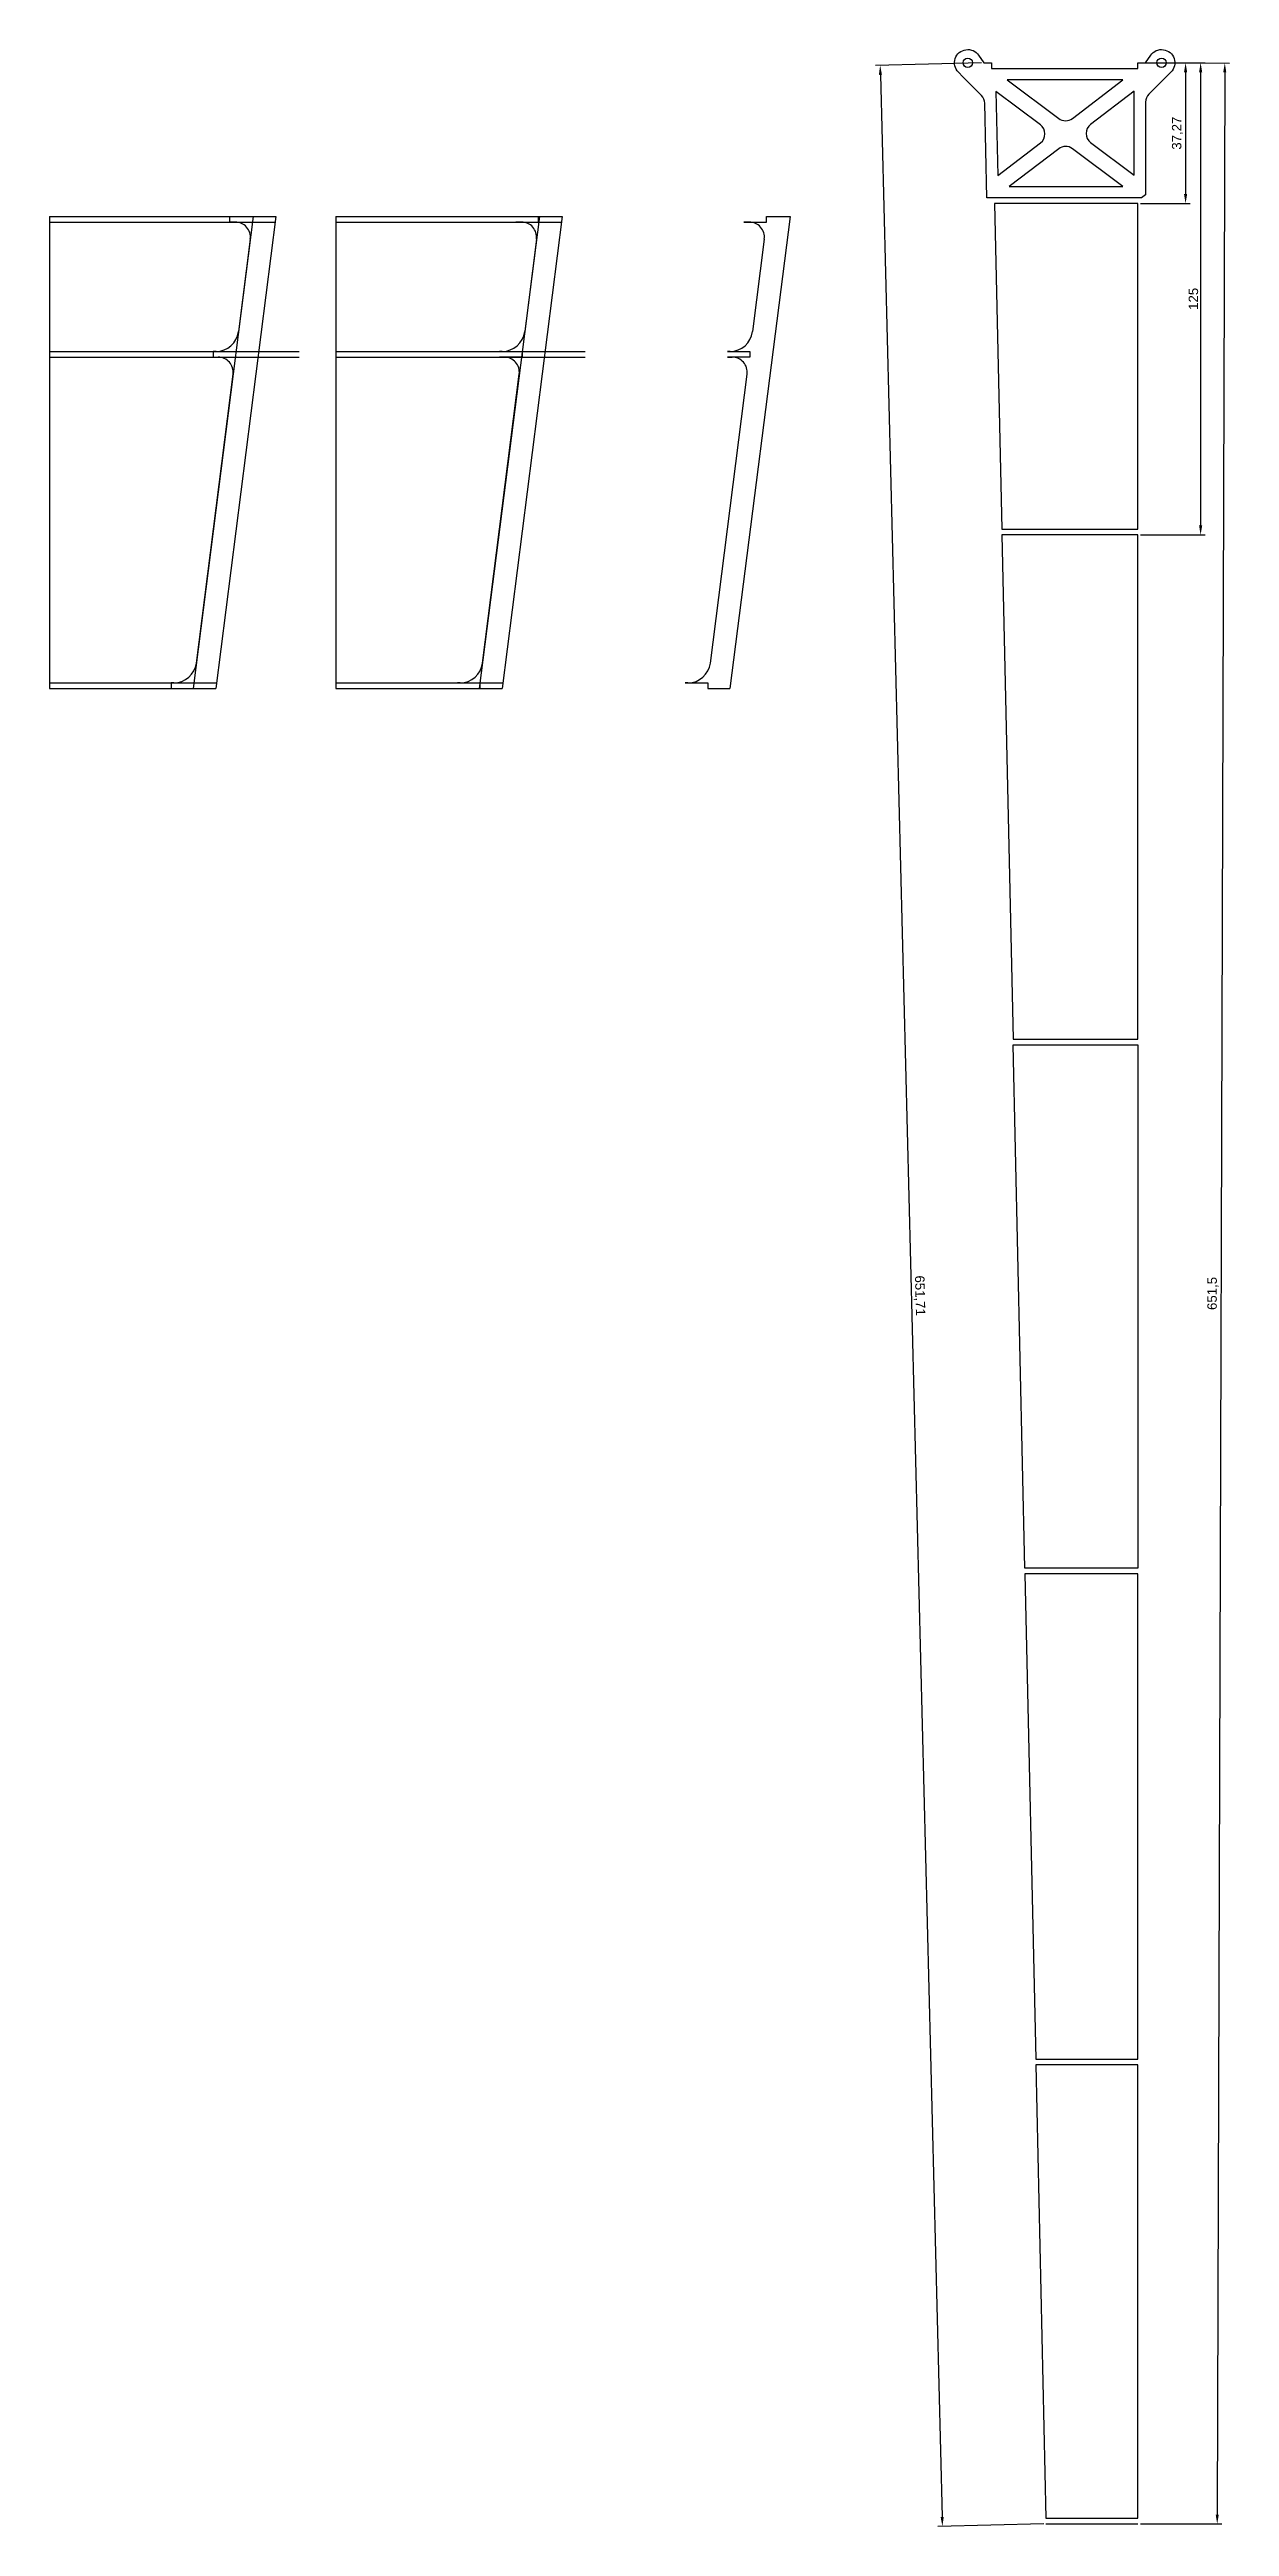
# Model space of a CAD drawing. Header units: millimetres. Extents: x -11497 to 404, y -3854 to 414.
# Drawn here: x -9413 to -9100, y -2246 to -1591 of the extents above; entities that cross this region are included whole.
import ezdxf

# ---------------------------------------------------------------- set-up
doc = ezdxf.new("R2010")
doc.units = ezdxf.units.MM
doc.layers.add('11', color=80, linetype='Continuous')
doc.styles.get("Standard").update_dxf_attribs({"font": 'arial.ttf'})
doc.dimstyles.new('ISO-25', dxfattribs={"dimtxt": 2.5, "dimasz": 2.5, "dimexe": 1.25, "dimexo": 0.625, "dimtad": 1, "dimtxsty": 'Standard', "dimcen": 2.5, "dimadec": 0, "dimazin": 0, "dimtfac": 1, "dimtmove": 0, "dimatfit": 3, "dimfxl": 1, "dimarcsym": 0})

msp = doc.modelspace()

# ---------------------------------------------------------------- blocks, each defined once
blk = doc.blocks.new('*D43')
at = {"layer": '11', "color": 0, "lineweight": -2, "transparency": 16777216}
for p, q in [((-9121.9, -1594.2), (-9100.29, -1594.27)), ((-9101.55, -1596.76), (-9103.53, -2243.26)), ((-9123.9, -2245.7), (-9102.29, -2245.77))]:
    blk.add_line(p, q, dxfattribs=at)
at = {"layer": '11', "color": 0, "transparency": 16777216}
for points in [[(-9101.96, -1596.76), (-9101.13, -1596.76), (-9101.54, -1594.26)], [(-9103.95, -2243.26), (-9103.11, -2243.26), (-9103.54, -2245.76)]]:
    blk.add_solid(points, dxfattribs=at)
at = {"layer": 'Defpoints', "color": 0, "transparency": 16777216}
for p in [(-9122.53, -1594.2), (-9124.53, -2245.7), (-9103.54, -2245.76)]:
    blk.add_point(p, dxfattribs=at)
at = {"layer": '11', "color": 0, "transparency": 16777216, "insert": (-9104.67, -1920.01), "char_height": 2.5, "attachment_point": 5, "rotation": 89.82411}
blk.add_mtext('651,5', dxfattribs=at)
blk = doc.blocks.new('*D44')
at = {"layer": '11', "color": 0, "lineweight": -2, "transparency": 16777216}
for p, q in [((-9166, -1594.21), (-9194.08, -1594.93)), ((-9192.77, -1597.39), (-9176.4, -2243.89)), ((-9149.51, -2245.71), (-9177.59, -2246.43))]:
    blk.add_line(p, q, dxfattribs=at)
at = {"layer": '11', "color": 0, "transparency": 16777216}
for points in [[(-9192.35, -1597.38), (-9193.18, -1597.4), (-9192.83, -1594.89)], [(-9175.98, -2243.88), (-9176.82, -2243.91), (-9176.34, -2246.39)]]:
    blk.add_solid(points, dxfattribs=at)
at = {"layer": 'Defpoints', "color": 0, "transparency": 16777216}
for p in [(-9165.38, -1594.2), (-9176.34, -2246.39), (-9148.88, -2245.7)]:
    blk.add_point(p, dxfattribs=at)
at = {"layer": '11', "color": 0, "transparency": 16777216, "insert": (-9182.46, -1920.59), "char_height": 2.5, "attachment_point": 5, "rotation": 271.45023}
blk.add_mtext('651,71', dxfattribs=at)
blk = doc.blocks.new('*D45')
at = {"layer": '11', "color": 0, "lineweight": -2, "transparency": 16777216}
for p, q in [((-9123.9, -1594.2), (-9110.67, -1594.2)), ((-9111.92, -1596.7), (-9111.92, -1628.97)), ((-9123.9, -1631.47), (-9110.67, -1631.47))]:
    blk.add_line(p, q, dxfattribs=at)
at = {"layer": '11', "color": 0, "transparency": 16777216}
for points in [[(-9112.34, -1596.7), (-9111.51, -1596.7), (-9111.92, -1594.2)], [(-9112.34, -1628.97), (-9111.51, -1628.97), (-9111.92, -1631.47)]]:
    blk.add_solid(points, dxfattribs=at)
at = {"layer": 'Defpoints', "color": 0, "transparency": 16777216}
for p in [(-9124.53, -1594.2), (-9124.53, -1631.47), (-9111.92, -1631.47)]:
    blk.add_point(p, dxfattribs=at)
at = {"layer": '11', "color": 0, "transparency": 16777216, "insert": (-9114.05, -1612.84), "char_height": 2.5, "attachment_point": 5, "rotation": 90}
blk.add_mtext('37,27', dxfattribs=at)
blk = doc.blocks.new('*D46')
at = {"layer": '11', "color": 0, "lineweight": -2, "transparency": 16777216}
for p, q in [((-9123.9, -1594.2), (-9106.69, -1594.2)), ((-9107.94, -1596.7), (-9107.94, -1716.7)), ((-9123.9, -1719.2), (-9106.69, -1719.2))]:
    blk.add_line(p, q, dxfattribs=at)
at = {"layer": '11', "color": 0, "transparency": 16777216}
for points in [[(-9108.35, -1596.7), (-9107.52, -1596.7), (-9107.94, -1594.2)], [(-9108.35, -1716.7), (-9107.52, -1716.7), (-9107.94, -1719.2)]]:
    blk.add_solid(points, dxfattribs=at)
at = {"layer": 'Defpoints', "color": 0, "transparency": 16777216}
for p in [(-9124.53, -1594.2), (-9124.53, -1719.2), (-9107.94, -1719.2)]:
    blk.add_point(p, dxfattribs=at)
at = {"layer": '11', "color": 0, "transparency": 16777216, "insert": (-9109.84, -1656.7), "char_height": 2.5, "attachment_point": 5, "rotation": 90}
blk.add_mtext('125', dxfattribs=at)

# ---------------------------------------------------------------- dimensions: what is measured, and where the dimension line sits
at = {"layer": '11'}
for p1, p2, distance, picture, middle in [((-9165.3756, -1594.1987), (-9148.8817, -2245.6987), -27.4637, '*D44', (-9182.4569, -1920.5899)), ((-9122.5278, -1594.1987), (-9124.5278, -2245.6987), 20.9899, '*D43', (-9104.6654, -1920.0066)), ((-9124.5278, -1594.1987), (-9124.5278, -1719.1987), 16.5899, '*D46', (-9109.8394, -1656.6987))]:
    dim = msp.add_aligned_dim(p1=p1, p2=p2, distance=distance, dimstyle='ISO-25', dxfattribs=at)
    dim.commit()
    dim.dimension.update_dxf_attribs({"geometry": picture, "text_midpoint": middle})
dim = msp.add_linear_dim(base=(-9111.9234, -1631.4733), p1=(-9124.5278, -1594.1987), p2=(-9124.5278, -1631.4733), angle=90, dimstyle='ISO-25', dxfattribs=at)
dim.commit()
dim.dimension.update_dxf_attribs({"geometry": '*D45', "text_midpoint": (-9114.0508, -1612.836)})

# ---------------------------------------------------------------- linework, layer by layer
for p, q in [((-9124.5278, -1631.4733), (-9162.5459, -1631.4733)), ((-9162.5459, -1631.4733), (-9160.6277, -1717.6987)), ((-9124.5278, -1717.6987), (-9124.5278, -1631.4733)), ((-9352.885, -1634.8591), (-9368.7972, -1759.8591)), ((-9365.1244, -1636.3591), (-9365.1244, -1634.8591)), ((-9365.1244, -1634.8591), (-9352.885, -1634.8591)), ((-9363.6658, -1636.3591), (-9365.1244, -1636.3591)), ((-9277.0719, -1634.8591), (-9292.984, -1759.8591)), ((-9287.8527, -1636.3591), (-9289.3112, -1636.3591)), ((-9289.3112, -1636.3591), (-9283.3112, -1636.3591)), ((-9283.3112, -1634.8591), (-9277.0719, -1634.8591)), ((-9283.3112, -1636.3591), (-9283.3112, -1634.8591)), ((-9216.7152, -1634.8591), (-9232.6274, -1759.8591)), ((-9227.496, -1636.3591), (-9228.9546, -1636.3591)), ((-9228.9546, -1636.3591), (-9222.9546, -1636.3591)), ((-9222.9546, -1634.8591), (-9216.7152, -1634.8591)), ((-9222.9546, -1636.3591), (-9222.9546, -1634.8591)), ((-9359.6979, -1640.8642), (-9362.8195, -1665.3868)), ((-9283.8847, -1640.8642), (-9287.0064, -1665.3868)), ((-9223.5281, -1640.8642), (-9226.6497, -1665.3868)), ((-9368.7715, -1670.6291), (-9369.4869, -1670.6291)), ((-9369.4869, -1670.6291), (-9369.4869, -1672.1291)), ((-9292.9583, -1670.6291), (-9293.6737, -1670.6291)), ((-9293.6737, -1670.6291), (-9287.6737, -1670.6291)), ((-9287.6737, -1670.6291), (-9287.6737, -1672.1291)), ((-9232.6017, -1670.6291), (-9233.3171, -1670.6291)), ((-9233.3171, -1670.6291), (-9227.3171, -1670.6291)), ((-9227.3171, -1670.6291), (-9227.3171, -1672.1291)), ((-9373.9873, -1753.1168), (-9364.2513, -1676.6342)), ((-9369.4869, -1672.1291), (-9368.2193, -1672.1291)), ((-9298.1742, -1753.1168), (-9288.4381, -1676.6342)), ((-9293.6737, -1672.1291), (-9292.4061, -1672.1291)), ((-9287.6737, -1672.1291), (-9293.6737, -1672.1291)), ((-9237.8175, -1753.1168), (-9228.0815, -1676.6342)), ((-9233.3171, -1672.1291), (-9232.0495, -1672.1291)), ((-9227.3171, -1672.1291), (-9233.3171, -1672.1291)), ((-9160.6277, -1717.6987), (-9124.5278, -1717.6987)), ((-9124.5278, -1719.1987), (-9160.5943, -1719.1987)), ((-9160.5943, -1719.1987), (-9157.6245, -1852.6987)), ((-9124.5278, -1852.6987), (-9124.5278, -1719.1987)), ((-9379.9393, -1758.3591), (-9380.6547, -1758.3591)), ((-9380.6547, -1758.3591), (-9380.6547, -1759.8591)), ((-9380.6547, -1759.8591), (-9368.7972, -1759.8591)), ((-9304.1262, -1758.3591), (-9304.8415, -1758.3591)), ((-9304.8415, -1758.3591), (-9298.8415, -1758.3591)), ((-9298.8415, -1758.3591), (-9298.8415, -1759.8591)), ((-9298.8415, -1759.8591), (-9292.984, -1759.8591)), ((-9243.7695, -1758.3591), (-9244.4849, -1758.3591)), ((-9244.4849, -1758.3591), (-9238.4849, -1758.3591)), ((-9238.4849, -1758.3591), (-9238.4849, -1759.8591)), ((-9238.4849, -1759.8591), (-9232.6274, -1759.8591)), ((-9157.6245, -1852.6987), (-9124.5278, -1852.6987)), ((-9154.51, -1992.6987), (-9157.5911, -1854.1987)), ((-9157.5911, -1854.1987), (-9124.5278, -1854.1987)), ((-9124.5278, -1854.1987), (-9124.5278, -1992.6987)), ((-9124.5278, -1992.6987), (-9154.51, -1992.6987)), ((-9124.5278, -1994.1987), (-9154.4766, -1994.1987)), ((-9154.4766, -1994.1987), (-9151.618, -2122.6987)), ((-9124.5278, -2122.6987), (-9124.5278, -1994.1987)), ((-9151.618, -2122.6987), (-9124.5278, -2122.6987)), ((-9124.5278, -2124.1987), (-9151.5846, -2124.1987)), ((-9151.5846, -2124.1987), (-9148.9151, -2244.1987)), ((-9124.5278, -2244.1987), (-9124.5278, -2124.1987)), ((-9148.9151, -2244.1987), (-9124.5278, -2244.1987)), ((-9148.9151, -2245.6987), (-9124.5278, -2245.6987))]:
    msp.add_line(p, q)
msp.add_lwpolyline([(-9115.8029, -1596.6735), (-9115.8029, -1596.6735), (-9115.8029, -1596.6735), (-9115.8029, -1596.6735), (-9115.8029, -1596.6735), (-9115.8029, -1596.6735), (-9115.8029, -1596.6735), (-9115.8029, -1596.6735), (-9115.8029, -1596.6735), (-9115.8029, -1596.6735), (-9115.8029, -1596.6735), (-9115.8029, -1596.6735), (-9115.8029, -1596.6735), (-9115.8029, -1596.6735), (-9115.8029, -1596.6735), (-9115.8029, -1596.6735), (-9115.8029, -1596.6735), (-9115.8029, -1596.6735), (-9115.8029, -1596.6735), (-9115.8029, -1596.6735), (-9115.8029, -1596.6735), (-9121.6491, -1602.5197, 0.19891237), (-9122.5278, -1604.641), (-9122.5278, -1629.141), (-9123.577, -1629.9733), (-9164.577, -1629.9733), (-9165.1362, -1604.9204, 0.18699393), (-9166.028, -1602.866), (-9170.9037, -1597.8939), (-9172.1004, -1596.6735), (-9172.1004, -1596.6735), (-9172.1004, -1596.6735), (-9172.1004, -1596.6735), (-9172.1004, -1596.6735), (-9172.1004, -1596.6735, -1.09552072), (-9166.7432, -1592.2132), (-9165.3756, -1594.1987), (-9163.3756, -1594.1987), (-9163.3756, -1595.6987), (-9124.5278, -1595.6987), (-9124.5278, -1594.1987), (-9122.5278, -1594.1987), (-9121.1602, -1592.2132, -1.09552169), (-9115.8029, -1596.6735)], format="xyb")
for points in [[(-9141.9083, -1608.9393), (-9128.5278, -1598.6987), (-9159.1971, -1598.6987), (-9145.5326, -1608.9562, 0.33616372)], [(-9150.3527, -1615.4022, 0.49725572), (-9150.3783, -1610.6181), (-9162.1962, -1601.7723), (-9161.6489, -1624.0477)], [(-9137.0726, -1615.307), (-9125.5278, -1623.9734), (-9125.5278, -1601.6987), (-9137.0914, -1610.5229, 0.4972643)], [(-9128.5277, -1626.9734), (-9141.9186, -1616.9503, 0.33538305), (-9145.5362, -1616.9671), (-9158.6497, -1626.974)]]:
    msp.add_lwpolyline(points, format="xyb", close=True)
for centre in [(-9169.6256, -1594.1987), (-9118.2778, -1594.1987)]:
    msp.add_circle(centre, 1.25)
for centre, radius, start, end in [((-9363.6658, -1640.3591), 4, 352.7454053, 90), ((-9287.8527, -1640.3591), 4, 352.7454053, 90), ((-9227.496, -1640.3591), 4, 352.7454053, 90), ((-9368.7715, -1664.6291), 6, 270, 352.7454053), ((-9292.9583, -1664.6291), 6, 270, 352.7454053), ((-9232.6017, -1664.6291), 6, 270, 352.7454053), ((-9368.2193, -1676.1291), 4, 352.7454053, 90), ((-9292.4061, -1676.1291), 4, 352.7454053, 90), ((-9232.0495, -1676.1291), 4, 352.7454053, 90), ((-9379.9393, -1752.3591), 6, 270, 352.7454053), ((-9304.1262, -1752.3591), 6, 270, 352.7454053), ((-9243.7695, -1752.3591), 6, 270, 352.7454053)]:
    msp.add_arc(centre, radius, start, end)
at = {"layer": '11'}
for p, q in [((-9412.885, -1634.8591), (-9412.885, -1759.8591)), ((-9412.885, -1634.8591), (-9352.885, -1634.8591)), ((-9412.885, -1634.8591), (-9412.885, -1672.1291)), ((-9412.885, -1636.3591), (-9352.885, -1636.3591)), ((-9358.9334, -1634.8591), (-9374.8456, -1759.8591)), ((-9352.885, -1634.8591), (-9368.7972, -1759.8591)), ((-9337.0719, -1634.8591), (-9337.0719, -1759.8591)), ((-9337.0719, -1634.8591), (-9277.0719, -1634.8591)), ((-9337.0719, -1634.8591), (-9337.0719, -1672.1291)), ((-9337.0719, -1636.3591), (-9277.0719, -1636.3591)), ((-9283.1203, -1634.8591), (-9299.0325, -1759.8591)), ((-9277.0719, -1634.8591), (-9292.984, -1759.8591)), ((-9412.885, -1670.6291), (-9346.7762, -1670.6291)), ((-9337.0719, -1670.6291), (-9270.963, -1670.6291)), ((-9412.885, -1672.1291), (-9346.7762, -1672.1291)), ((-9337.0719, -1672.1291), (-9270.963, -1672.1291)), ((-9412.885, -1758.3591), (-9368.7972, -1758.3591)), ((-9412.885, -1759.8591), (-9368.7972, -1759.8591)), ((-9337.0719, -1758.3591), (-9292.984, -1758.3591)), ((-9337.0719, -1759.8591), (-9292.984, -1759.8591))]:
    msp.add_line(p, q, dxfattribs=at)

msp.set_redraw_order([(e.dxf.handle, doc.entitydb.next_handle()) for e in msp.query("TEXT MTEXT ATTDEF DIMENSION ARC_DIMENSION")])  # texts and dimensions are drawn at this point

doc.saveas('drawing.dxf')
